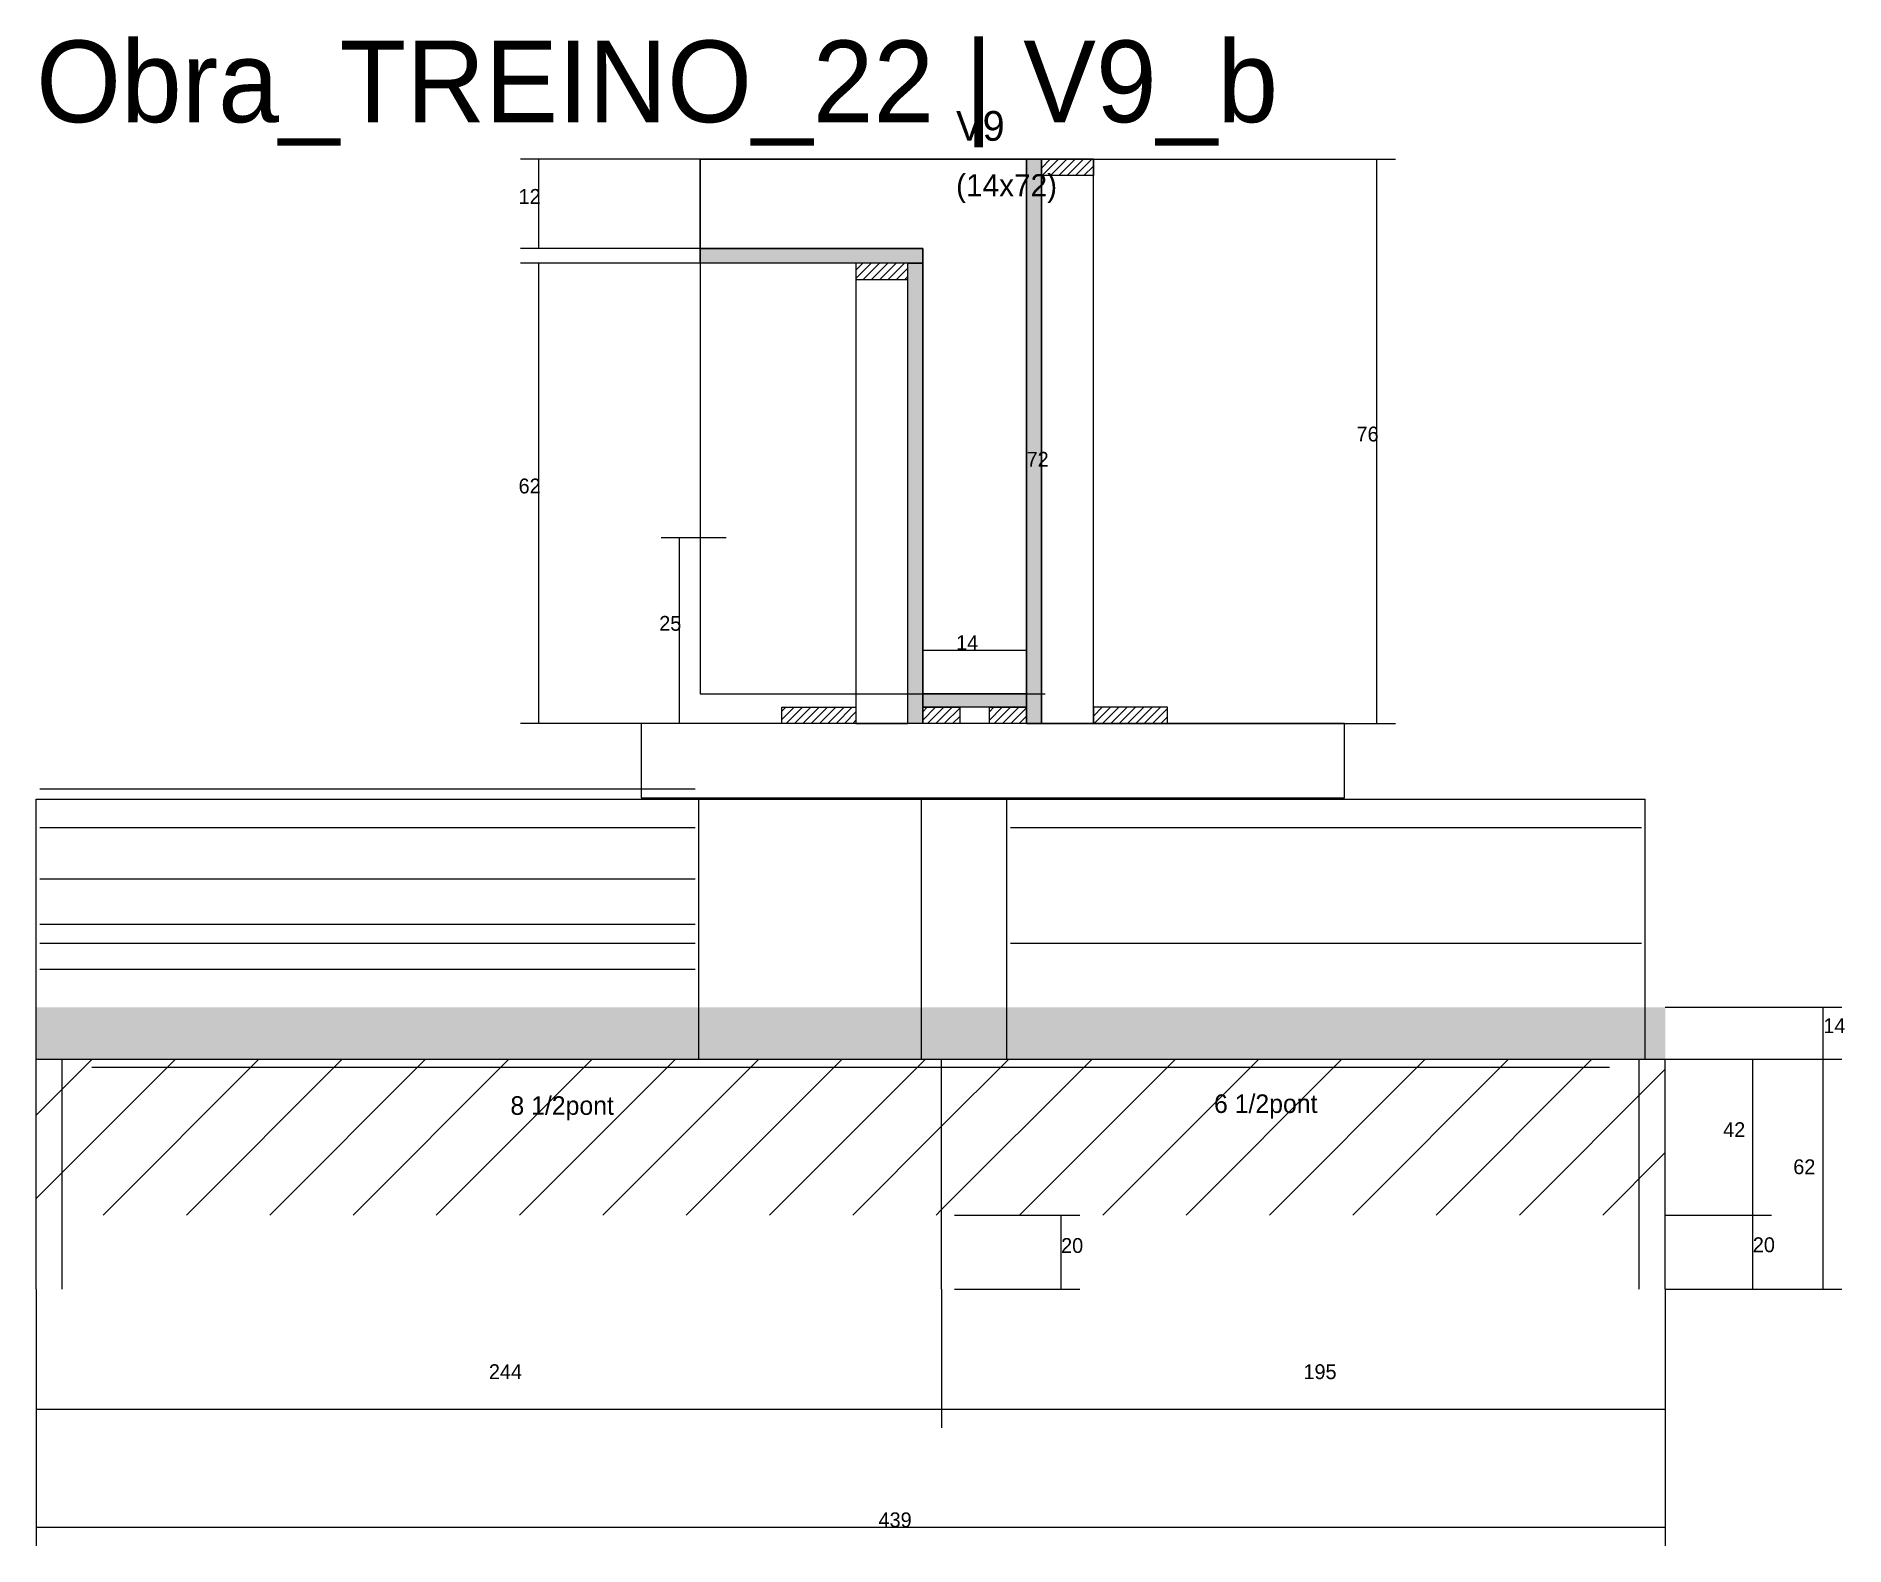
# Model space of a CAD drawing. Header units: metres. Extents: x -41 to 34800, y -36000 to 1848.
# Drawn here: x 17480 to 17967.4, y -29243.5 to -28836.8 of the extents above; entities that cross this region are included whole.
import ezdxf

# ---------------------------------------------------------------- set-up
doc = ezdxf.new("R2010")
doc.units = ezdxf.units.M
for name, color, linetype in [('CONCRETO', 251, 'Continuous'), ('COTA', 4, 'Continuous'), ('Cota Seção (2x)', 4, 'Continuous'), ('Hachura', 253, 'Continuous'), ('LABEL_ID', 3, 'Continuous'), ('Madeira', 126, 'Continuous'), ('NOMENCLATURA', 7, 'Continuous'), ('Painéis', 200, 'Continuous'), ('SARR_2.2x7', 40, 'Continuous'), ('Texto Seção', 7, 'Continuous')]:
    doc.layers.add(name, color=color, linetype=linetype)

msp = doc.modelspace()

# ---------------------------------------------------------------- texts
at = {"layer": 'COTA'}
for s, p in [('12', (17610, -28882)), ('76', (17835.8, -28946)), ('62', (17610, -28960)), ('25', (17647.9, -28997)), ('14', (17961.6, -29105.4)), ('42', (17934.6, -29133.4)), ('62', (17953.5, -29143.4)), ('20', (17756.2, -29164.6)), ('20', (17942.6, -29164.4)), ('244', (17602, -29198.6)), ('195', (17821.5, -29198.6)), ('439', (17707, -29238.5))]:
    msp.add_text(s, height=4, dxfattribs=at).set_placement(p)
at = {"layer": 'Cota Seção (2x)'}
for s, p in [('72', (17746.9, -28952.8)), ('14', (17727.9, -29002.2))]:
    msp.add_text(s, height=4, dxfattribs=at).set_placement(p)
at = {"layer": 'LABEL_ID'}
msp.add_text('Obra_TREINO_22 | V9_b', height=22, dxfattribs=at).set_placement((17480, -28860))
at = {"layer": 'NOMENCLATURA'}
for s, p in [('6 1/2pont', (17797.4, -29126.9)), ('8 1/2pont', (17607.8, -29127.4))]:
    msp.add_text(s, height=5, dxfattribs=at).set_placement(p)
at = {"layer": 'Texto Seção'}
for s, height, p in [('V9', 8, (17727.9, -28865)), ('(14x72)', 6, (17727.9, -28880))]:
    msp.add_text(s, height=height, dxfattribs=at).set_placement(p)

# ---------------------------------------------------------------- hatches: boundary and pattern name
at = {"layer": 'COTA'}
h = msp.add_hatch(dxfattribs=at)
h.set_pattern_fill('AR-CONC', scale=0.03)
h.paths.add_polyline_path([(17919, -29112.4), (17919, -29098.4), (17480, -29098.4), (17480, -29112.4)])
at = {"layer": 'Hachura'}
h = msp.add_hatch(color=8, dxfattribs=at)
h.dxf.hatch_style = 1
h.paths.add_polyline_path([(17750.9, -28870), (17746.9, -28870), (17746.9, -28870), (17746.9, -29022), (17746.9, -29022), (17750.9, -29022), (17750.9, -29022), (17750.9, -28870)])
h = msp.add_hatch(dxfattribs=at)
h.set_pattern_fill('ANSI31', scale=0.5)
h.paths.add_polyline_path([(17764.9, -28870), (17764.9, -28874.4), (17764.9, -28874.4), (17750.9, -28874.4), (17750.9, -28874.4), (17750.9, -28870), (17750.9, -28870), (17764.9, -28870)])
h = msp.add_hatch(color=8, dxfattribs=at)
h.dxf.hatch_style = 1
h.paths.add_polyline_path([(17658.9, -28898), (17658.9, -28894), (17658.9, -28894), (17718.9, -28894), (17718.9, -28894), (17718.9, -28898), (17718.9, -28898), (17658.9, -28898)])
h = msp.add_hatch(dxfattribs=at)
h.set_pattern_fill('ANSI31', scale=0.5)
h.paths.add_polyline_path([(17700.9, -28898), (17700.9, -28902.4), (17700.9, -28902.4), (17714.9, -28902.4), (17714.9, -28902.4), (17714.9, -28898), (17714.9, -28898), (17700.9, -28898)])
h = msp.add_hatch(color=8, dxfattribs=at)
h.dxf.hatch_style = 1
h.paths.add_polyline_path([(17714.9, -28898), (17718.9, -28898), (17718.9, -28898), (17718.9, -29022), (17718.9, -29022), (17714.9, -29022), (17714.9, -29022), (17714.9, -28898)])
h = msp.add_hatch(color=8, dxfattribs=at)
h.dxf.hatch_style = 1
h.paths.add_polyline_path([(17718.9, -29017.6), (17718.9, -29014), (17718.9, -29014), (17746.9, -29014), (17746.9, -29014), (17746.9, -29017.6), (17746.9, -29017.6), (17718.9, -29017.6)])
h = msp.add_hatch(dxfattribs=at)
h.set_pattern_fill('ANSI31', scale=0.5)
h.paths.add_polyline_path([(17680.9, -29022), (17680.9, -29017.6), (17680.9, -29017.6), (17700.9, -29017.6), (17700.9, -29017.6), (17700.9, -29022), (17700.9, -29022), (17680.9, -29022)])
h = msp.add_hatch(dxfattribs=at)
h.set_pattern_fill('ANSI31', scale=0.5)
h.paths.add_polyline_path([(17718.9, -29022), (17718.9, -29017.6), (17718.9, -29017.6), (17728.9, -29017.6), (17728.9, -29017.6), (17728.9, -29022), (17728.9, -29022), (17718.9, -29022)])
h = msp.add_hatch(dxfattribs=at)
h.set_pattern_fill('ANSI31', scale=0.5)
h.paths.add_polyline_path([(17736.9, -29022), (17736.9, -29017.6), (17736.9, -29017.6), (17746.9, -29017.6), (17746.9, -29017.6), (17746.9, -29022), (17746.9, -29022), (17736.9, -29022)])
h = msp.add_hatch(dxfattribs=at)
h.set_pattern_fill('ANSI31', scale=0.5)
h.paths.add_polyline_path([(17784.9, -29022), (17784.9, -29017.6), (17784.9, -29017.6), (17764.9, -29017.6), (17764.9, -29017.6), (17764.9, -29022), (17764.9, -29022), (17784.9, -29022)])
h = msp.add_hatch(dxfattribs=at)
h.set_pattern_fill('ANSI31', scale=5)
h.paths.add_polyline_path([(17724, -29154.4), (17724, -29112.4), (17480, -29112.4), (17480, -29154.4)])
h = msp.add_hatch(dxfattribs=at)
h.set_pattern_fill('ANSI31', scale=5)
h.paths.add_polyline_path([(17919, -29154.4), (17919, -29112.4), (17724, -29112.4), (17724, -29154.4)])

# ---------------------------------------------------------------- linework, layer by layer
at = {"layer": 'CONCRETO'}
for points in [[(17746.9, -28894), (17746.9, -28876), (17746.9, -29014), (17718.9, -29014), (17718.9, -28894), (17658.9, -28894), (17658.9, -28870), (17746.9, -28870), (17746.9, -28873), (17746.9, -28897)], [(17658.9, -29014), (17746.9, -29014), (17746.9, -28870), (17658.9, -28870)]]:
    msp.add_lwpolyline(points, close=True, dxfattribs=at)
at = {"layer": 'COTA'}
for p, q in [((17658.9, -28870), (17610.5, -28870)), ((17615.5, -28894), (17615.5, -28870)), ((17764.9, -28870), (17846.3, -28870)), ((17841.3, -29022), (17841.3, -28870)), ((17658.9, -28894), (17610.5, -28894)), ((17658.9, -28898), (17610.5, -28898)), ((17615.5, -29022), (17615.5, -28898)), ((17665.9, -28972), (17648.4, -28972)), ((17653.4, -29022), (17653.4, -28972)), ((17680.9, -29022), (17610.5, -29022)), ((17665.9, -29022), (17648.4, -29022)), ((17784.9, -29022), (17846.3, -29022)), ((17919, -29098.4), (17966.6, -29098.4)), ((17961.6, -29112.4), (17961.6, -29098.4)), ((17919, -29112.4), (17947.6, -29112.4)), ((17919, -29112.4), (17966.6, -29112.4)), ((17919, -29112.4), (17966.6, -29112.4)), ((17942.6, -29154.4), (17942.6, -29112.4)), ((17961.6, -29174.4), (17961.6, -29112.4)), ((17727.5, -29154.4), (17761.2, -29154.4)), ((17756.2, -29174.4), (17756.2, -29154.4)), ((17919, -29154.4), (17947.6, -29154.4)), ((17919, -29154.4), (17947.6, -29154.4)), ((17942.6, -29174.4), (17942.6, -29154.4)), ((17480, -29174.4), (17480, -29243.5)), ((17480, -29174.4), (17480, -29211.7)), ((17724, -29174.4), (17724, -29211.7)), ((17724, -29174.4), (17724, -29211.7)), ((17727.5, -29174.4), (17761.2, -29174.4)), ((17919, -29174.4), (17919, -29243.5)), ((17919, -29174.4), (17919, -29211.7)), ((17919, -29174.4), (17947.6, -29174.4)), ((17919, -29174.4), (17966.6, -29174.4)), ((17480, -29206.7), (17724, -29206.7)), ((17724, -29206.7), (17919, -29206.7)), ((17480, -29238.5), (17919, -29238.5))]:
    msp.add_line(p, q, dxfattribs=at)
at = {"layer": 'Cota Seção (2x)'}
for p, q in [((17718.9, -28870), (17751.9, -28870)), ((17746.9, -29014), (17746.9, -28870)), ((17718.9, -29014), (17718.9, -28997.2)), ((17746.9, -29014), (17746.9, -28997.2)), ((17718.9, -29002.2), (17746.9, -29002.2)), ((17718.9, -29014), (17751.9, -29014))]:
    msp.add_line(p, q, dxfattribs=at)
at = {"layer": 'Madeira'}
for points in [[(17764.9, -28870), (17764.9, -28874.4), (17750.9, -28874.4), (17750.9, -28870)], [(17764.9, -28870), (17750.9, -28870), (17750.9, -29022), (17764.9, -29022)], [(17700.9, -28898), (17700.9, -28902.4), (17714.9, -28902.4), (17714.9, -28898)], [(17700.9, -29022), (17714.9, -29022), (17714.9, -28898), (17700.9, -28898)], [(17680.9, -29022), (17680.9, -29017.6), (17700.9, -29017.6), (17700.9, -29022)], [(17718.9, -29022), (17718.9, -29017.6), (17728.9, -29017.6), (17728.9, -29022)], [(17736.9, -29022), (17736.9, -29017.6), (17746.9, -29017.6), (17746.9, -29022)], [(17784.9, -29022), (17784.9, -29017.6), (17764.9, -29017.6), (17764.9, -29022)], [(17643, -29042), (17832.6, -29042), (17832.6, -29022), (17643, -29022)]]:
    msp.add_lwpolyline(points, close=True, dxfattribs=at)
at = {"layer": 'Painéis'}
for p, q in [((17746.9, -29022), (17746.9, -28870)), ((17658.9, -28894), (17718.9, -28894)), ((17658.9, -28898), (17658.9, -28894)), ((17718.9, -28898), (17718.9, -28894)), ((17718.9, -29022), (17718.9, -28898)), ((17718.9, -29014), (17746.9, -29014)), ((17718.9, -29017.6), (17718.9, -29014)), ((17746.9, -29017.6), (17746.9, -29014)), ((17480, -29042.4), (17658.6, -29042.4)), ((17480, -29112.4), (17480, -29042.4)), ((17658.6, -29112.4), (17658.6, -29042.4)), ((17658.6, -29042.4), (17718.6, -29042.4)), ((17658.6, -29112.4), (17658.6, -29042.4)), ((17718.6, -29112.4), (17718.6, -29042.4)), ((17718.6, -29042.4), (17741.6, -29042.4)), ((17718.6, -29112.4), (17718.6, -29042.4)), ((17741.6, -29112.4), (17741.6, -29042.4)), ((17741.6, -29042.4), (17913.6, -29042.4)), ((17741.6, -29112.4), (17741.6, -29042.4)), ((17913.6, -29112.4), (17913.6, -29042.4)), ((17480, -29112.4), (17919, -29112.4)), ((17480, -29174.4), (17480, -29112.4)), ((17480, -29112.4), (17658.6, -29112.4)), ((17658.6, -29112.4), (17718.6, -29112.4)), ((17718.6, -29112.4), (17741.6, -29112.4)), ((17724, -29174.4), (17724, -29112.4)), ((17741.6, -29112.4), (17913.6, -29112.4)), ((17919, -29174.4), (17919, -29112.4))]:
    msp.add_line(p, q, dxfattribs=at)
for points in [[(17750.9, -28870), (17746.9, -28870), (17746.9, -29022), (17750.9, -29022)], [(17658.9, -28898), (17658.9, -28894), (17718.9, -28894), (17718.9, -28898)], [(17714.9, -28898), (17718.9, -28898), (17718.9, -29022), (17714.9, -29022)], [(17718.9, -29017.6), (17718.9, -29014), (17746.9, -29014), (17746.9, -29017.6)]]:
    msp.add_lwpolyline(points, close=True, dxfattribs=at)
at = {"layer": 'SARR_2.2x7'}
for p, q in [((17481, -29039.6), (17657.6, -29039.6)), ((17481, -29050), (17657.6, -29050)), ((17742.6, -29050), (17912.6, -29050)), ((17481, -29063.87), (17657.6, -29063.87)), ((17481, -29076), (17657.6, -29076)), ((17481, -29081.2), (17657.6, -29081.2)), ((17742.6, -29081.2), (17912.6, -29081.2)), ((17481, -29088.13), (17657.6, -29088.13)), ((17487, -29154.4), (17487, -29112.4)), ((17495, -29114.6), (17724, -29114.6)), ((17724, -29114.6), (17904, -29114.6)), ((17912, -29154.4), (17912, -29112.4)), ((17487, -29174.4), (17487, -29154.4)), ((17912, -29174.4), (17912, -29154.4))]:
    msp.add_line(p, q, dxfattribs=at)

msp.set_redraw_order([(e.dxf.handle, doc.entitydb.next_handle()) for e in msp.query("TEXT MTEXT ATTDEF DIMENSION ARC_DIMENSION")])  # texts and dimensions are drawn at this point

doc.saveas('drawing.dxf')
